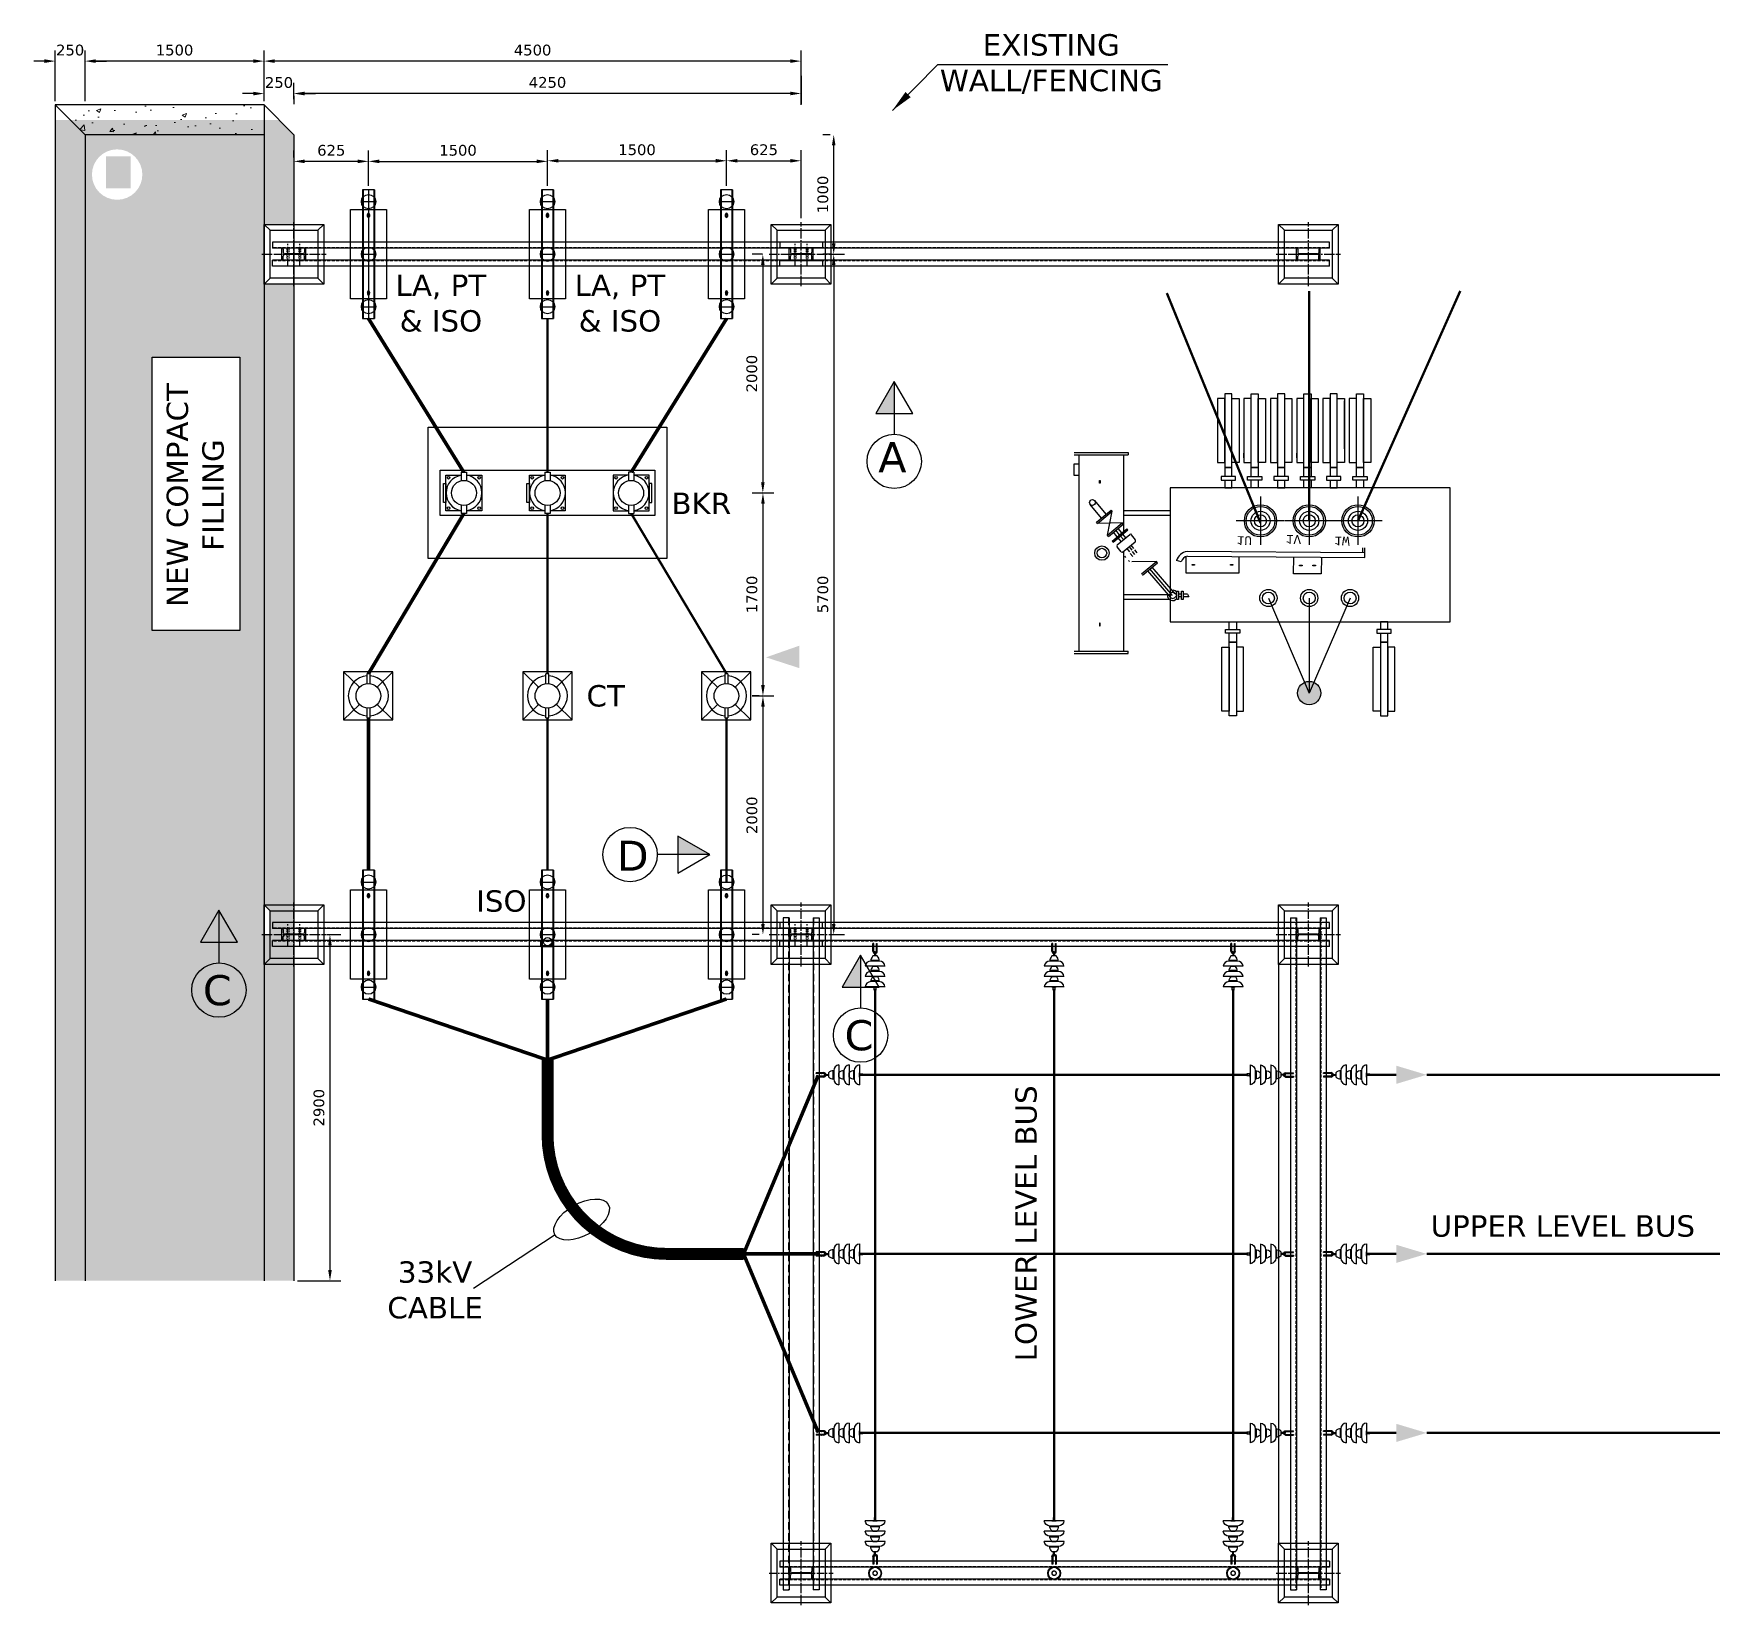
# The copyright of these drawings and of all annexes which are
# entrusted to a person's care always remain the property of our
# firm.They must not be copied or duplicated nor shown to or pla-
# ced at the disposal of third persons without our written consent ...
# Model space of a CAD drawing. Header units: inches. Extents: x 669904 to 684044, y 13745 to 26910.
import ezdxf

# ---------------------------------------------------------------- set-up
doc = ezdxf.new("R2010")
doc.units = ezdxf.units.IN
doc.header["$LTSCALE"] = 0.05
doc.header["$MEASUREMENT"] = 0
doc.header["$PDMODE"] = 66
doc.linetypes.add('CENTER', pattern=[2, 1.25, -0.25, 0.25, -0.25])
doc.linetypes.add('HIDDEN', pattern=[0.375, 0.25, -0.125])
for name, color, linetype, lineweight in [('B', 5, 'Continuous', 30), ('CHANNEL', 250, 'Continuous', 30), ('DIMENSION', 244, 'Continuous', 9), ('equipment', 145, 'Continuous', 30), ('Fig', 253, 'Continuous', 15), ('FOUNDATION', 5, 'Continuous', 30), ('hatch', 254, 'Continuous', 18), ('HIDDEN', 250, 'HIDDEN', 13), ('HOLE', 250, 'Continuous', 30), ('ISMB 200', 2, 'Continuous', 30), ('Line', 7, 'Continuous', 30), ('PLATE', 5, 'Continuous', 30), ('POLE', 250, 'Continuous', 30), ('R', 1, 'Continuous', 30), ('WALL', 102, 'Continuous', 30), ('Y', 2, 'Continuous', 30)]:
    doc.layers.add(name, color=color, linetype=linetype, lineweight=lineweight)
for name, color, linetype in [('CENTER', 1, 'CENTER'), ('NEW', 7, 'Continuous'), ('TEXT', 2, 'Continuous')]:
    doc.layers.add(name, color=color, linetype=linetype)
doc.styles.add('b', font='romans.shx')
doc.styles.add('MONOTXT', font='monotxt')
doc.styles.get("Standard").update_dxf_attribs({"font": 'verdana.ttf'})
doc.styles.add('STYLE1', font='txt')
doc.dimstyles.new('RANCHIT SMALL', dxfattribs={"dimscale": 75, "dimtxt": 2.5, "dimasz": 2.5, "dimexe": 1.25, "dimexo": 0.625, "dimtad": 1, "dimdec": 0, "dimdsep": 46, "dimtxsty": 'b', "dimcen": 2.5, "dimadec": 4, "dimazin": 0, "dimtfac": 1, "dimtdec": 0, "dimtofl": 0, "dimtmove": 0, "dimatfit": 3, "dimfxl": 1, "dimarcsym": 0})
doc.dimstyles.new('rm', dxfattribs={"dimscale": 500, "dimtxt": 0.18, "dimasz": 0.18, "dimexe": 0.18, "dimexo": 0.0625, "dimgap": 0.09, "dimtad": 1, "dimdec": 0, "dimzin": 0, "dimdsep": 46, "dimtxsty": 'Standard', "dimcen": 0.09, "dimadec": 0, "dimazin": 0, "dimtfac": 1, "dimtdec": 0, "dimtofl": 0, "dimtmove": 0, "dimatfit": 3, "dimfxl": 1, "dimtolj": 1, "dimtzin": 0, "dimarcsym": 0})
pattern_1 = [(50, (331232.05, 71316.7), (358.6301, -31.37607), [37.5, -412.5]), (355, (331232.05, 71316.7), (-69.37567, 376.09607), [30, -330]), (100.4514, (331261.94, 71314.1), (289.2547, 344.71977), [31.8701, -350.57106]), (46.1842, (331232.05, 71416.7), (533.6205, -82.7595), [56.25, -618.75]), (96.6356, (331276.5, 71409.8), (467.33135, 487.0589), [47.80514, -525.8565]), (351.1842, (331232.05, 71416.7), (467.331, 487.0593), [45, -495]), (21, (331282.05, 71391.7), (298.45353, -201.30945), [37.5, -412.5]), (326, (331282.05, 71391.7), (121.65767, 362.57502), [30, -330]), (71.4514, (331306.92, 71374.93), (420.1113, 161.26525), [31.8701, -350.57106]), (37.5, (331232.05, 71316.71), (6.07993, 166.446927), [0, -326, 0, -335, 0, -331.25]), (7.5, (331232.05, 71316.7), (131.53477, 197.20586), [0, -191, 0, -318.5, 0, -126.25]), (327.5, (331120.55, 71316.71), (266.91122, -11.277436), [0, -125, 0, -390, 0, -517.5]), (317.5, (331070.55, 71316.7), (291.59308, 50.05249), [0, -162.5, 0, -259, 0, -367.5])]

msp = doc.modelspace()

# ---------------------------------------------------------------- texts
at = {"style": 'MONOTXT', "text_generation_flag": 4}
for s, p in [('1U', (679984, 22700.9)), ('1V', (680395.9, 22710.7, 0)), ('1W', (680802.7, 22697.2))]:
    msp.add_text(s, height=73.57, rotation=359.5643, dxfattribs=at).set_placement(p)
at = {"layer": 'TEXT', "char_height": 179.134, "attachment_point": 5, "style": 'STYLE1'}
for s, insert, width in [('{\\fVerdana|b0|i0|c0|p34;EXISTING WALL/FENCING}', (678429.7, 26656.6), 2356.532), ('{\\fVerdana|b0|i0|c0|p34;LA, PT & ISO}', (673315.8, 24652.6), 861.583), ('{\\fVerdana|b0|i0|c0|p34;LA, PT & ISO}', (674815.8, 24652.6), 861.583), ('{\\fVerdana|b0|i0|c0|p34;BKR}', (675497.3, 22975.7), 861.583), ('{\\fVerdana|b0|i0|c0|p34;CT}', (674696.5, 21361.9), 861.583), ('{\\fVerdana|b0|i0|c0|p34;ISO}', (673822.3, 19643), 861.583), ('{\\fVerdana|b0|i0|c0|p34;UPPER LEVEL BUS}', (682716.2, 16920.6), 2356.532), ('{\\fVerdana|b0|i0|c0|p34;33kV \\PCABLE}', (673266.9, 16385.2), 2356.532)]:
    msp.add_mtext(s, dxfattribs=dict(at, insert=insert, width=width))
at = {"layer": 'TEXT', "char_height": 179.134, "attachment_point": 5, "rotation": 90, "style": 'STYLE1'}
for s, insert, width in [('{\\fVerdana|b0|i0|c0|p34;NEW COMPACT FILLING}', (671258.4, 23045.9), 2069.501), ('{\\fVerdana|b0|i0|c0|p34;LOWER LEVEL BUS}', (678219.2, 16943.9), 2356.532)]:
    msp.add_mtext(s, dxfattribs=dict(at, insert=insert, width=width))
at = {"layer": 'TEXT', "char_height": 252, "attachment_point": 5}
for s, insert in [('A', (677098.4, 23362.8, 0)), ('D', (674922.5, 20023.9))]:
    msp.add_mtext(s, dxfattribs=dict(at, insert=insert))
at = {"layer": 'TEXT', "char_height": 252, "attachment_point": 5, "rotation": 0.47768}
for insert in [(671442.3, 18894.9), (676818.5, 18517.5)]:
    msp.add_mtext('C', dxfattribs=dict(at, insert=insert))

# ---------------------------------------------------------------- blocks, each defined once
blk = doc.blocks.new('*D128')
at = {"layer": 'Defpoints', "color": 0, "ltscale": 30, "transparency": 16777216}
for p in [(676334, 26591), (672084, 26422), (672084, 26410)]:
    blk.add_point(p, dxfattribs=at)
at = {"layer": 'DIMENSION', "color": 0, "lineweight": -2, "ltscale": 30, "transparency": 16777216}
for p, q in [((676334, 26559), (676334, 26320)), ((672084, 26391), (672084, 26320)), ((676244, 26410), (672174, 26410))]:
    blk.add_line(p, q, dxfattribs=at)
at = {"layer": 'DIMENSION', "color": 0, "ltscale": 30, "transparency": 16777216}
for points in [[(672174, 26425), (672174, 26395), (672084, 26410)], [(676244, 26425), (676244, 26395), (676334, 26410)]]:
    blk.add_solid(points, dxfattribs=at)
at = {"layer": 'DIMENSION', "color": 0, "ltscale": 30, "transparency": 16777216, "insert": (674209, 26502), "char_height": 90, "attachment_point": 5}
blk.add_mtext('\\A1;4250', dxfattribs=at)
blk = doc.blocks.new('*D129')
at = {"layer": 'Defpoints', "color": 0, "ltscale": 30, "transparency": 16777216}
for p in [(676334, 25846), (675709, 25603), (676334, 25332)]:
    blk.add_point(p, dxfattribs=at)
at = {"layer": 'DIMENSION', "color": 0, "lineweight": -2, "ltscale": 30, "transparency": 16777216}
for p, q in [((675709, 25635), (675709, 25936)), ((676334, 25364), (676334, 25936)), ((675799, 25846), (676244, 25846))]:
    blk.add_line(p, q, dxfattribs=at)
at = {"layer": 'DIMENSION', "color": 0, "ltscale": 30, "transparency": 16777216}
for points in [[(675799, 25861), (675799, 25831), (675709, 25846)], [(676244, 25861), (676244, 25831), (676334, 25846)]]:
    blk.add_solid(points, dxfattribs=at)
at = {"layer": 'DIMENSION', "color": 0, "ltscale": 30, "transparency": 16777216, "insert": (676022, 25938), "char_height": 90, "attachment_point": 5}
blk.add_mtext('\\A1;625', dxfattribs=at)
blk = doc.blocks.new('*D130')
at = {"layer": 'Defpoints', "color": 0, "ltscale": 30, "transparency": 16777216}
for p in [(676040, 25063), (675893, 23063), (676013, 23063)]:
    blk.add_point(p, dxfattribs=at)
at = {"layer": 'DIMENSION', "color": 0, "lineweight": -2, "ltscale": 30, "transparency": 16777216}
for p, q in [((676009, 25063), (675923, 25063)), ((676013, 24973), (676013, 23153)), ((675924, 23063), (676103, 23063))]:
    blk.add_line(p, q, dxfattribs=at)
at = {"layer": 'DIMENSION', "color": 0, "ltscale": 30, "transparency": 16777216}
for points in [[(675998, 24973), (676028, 24973), (676013, 25063)], [(675998, 23153), (676028, 23153), (676013, 23063)]]:
    blk.add_solid(points, dxfattribs=at)
at = {"layer": 'DIMENSION', "color": 0, "ltscale": 30, "transparency": 16777216, "insert": (675921, 24063), "char_height": 90, "attachment_point": 5, "rotation": 90}
blk.add_mtext('\\A1;2000', dxfattribs=at)
blk = doc.blocks.new('*D131')
at = {"layer": 'Defpoints', "color": 0, "ltscale": 30, "transparency": 16777216}
for p in [(676013, 23063), (675893, 21363), (676014, 21363)]:
    blk.add_point(p, dxfattribs=at)
at = {"layer": 'DIMENSION', "color": 0, "lineweight": -2, "ltscale": 30, "transparency": 16777216}
for p, q in [((676045, 23063), (676104, 23063)), ((676014, 22973), (676014, 21453)), ((675924, 21363), (676104, 21363))]:
    blk.add_line(p, q, dxfattribs=at)
at = {"layer": 'DIMENSION', "color": 0, "ltscale": 30, "transparency": 16777216}
for points in [[(675999, 22973), (676029, 22973), (676014, 23063)], [(675999, 21453), (676029, 21453), (676014, 21363)]]:
    blk.add_solid(points, dxfattribs=at)
at = {"layer": 'DIMENSION', "color": 0, "ltscale": 30, "transparency": 16777216, "insert": (675922, 22213), "char_height": 90, "attachment_point": 5, "rotation": 90}
blk.add_mtext('\\A1;1700', dxfattribs=at)
blk = doc.blocks.new('*D132')
at = {"layer": 'Defpoints', "color": 0, "ltscale": 30, "transparency": 16777216}
for p in [(676014, 21363), (676014, 19363), (676014, 19363)]:
    blk.add_point(p, dxfattribs=at)
at = {"layer": 'DIMENSION', "color": 0, "lineweight": -2, "ltscale": 30, "transparency": 16777216}
for p, q in [((675983, 21363), (675924, 21363)), ((676014, 21273), (676014, 19453)), ((675983, 19363), (675924, 19363))]:
    blk.add_line(p, q, dxfattribs=at)
at = {"layer": 'DIMENSION', "color": 0, "ltscale": 30, "transparency": 16777216}
for points in [[(675999, 21273), (676029, 21273), (676014, 21363)], [(675999, 19453), (676029, 19453), (676014, 19363)]]:
    blk.add_solid(points, dxfattribs=at)
at = {"layer": 'DIMENSION', "color": 0, "ltscale": 30, "transparency": 16777216, "insert": (675922, 20363), "char_height": 90, "attachment_point": 5, "rotation": 90}
blk.add_mtext('\\A1;2000', dxfattribs=at)
blk = doc.blocks.new('*D133')
at = {"layer": 'Defpoints', "color": 0, "ltscale": 30, "transparency": 16777216}
for p in [(676534, 25063), (676534, 19363), (676607, 19363)]:
    blk.add_point(p, dxfattribs=at)
at = {"layer": 'DIMENSION', "color": 0, "lineweight": -2, "ltscale": 30, "transparency": 16777216}
for p, q in [((676565, 25063), (676697, 25063)), ((676607, 24973), (676607, 19453)), ((676565, 19363), (676697, 19363))]:
    blk.add_line(p, q, dxfattribs=at)
at = {"layer": 'DIMENSION', "color": 0, "ltscale": 30, "transparency": 16777216}
for points in [[(676592, 24973), (676622, 24973), (676607, 25063)], [(676592, 19453), (676622, 19453), (676607, 19363)]]:
    blk.add_solid(points, dxfattribs=at)
at = {"layer": 'DIMENSION', "color": 0, "ltscale": 30, "transparency": 16777216, "insert": (676516, 22213), "char_height": 90, "attachment_point": 5, "rotation": 90}
blk.add_mtext('\\A1;5700', dxfattribs=at)
blk = doc.blocks.new('*D134')
at = {"layer": 'Defpoints', "color": 0, "ltscale": 30, "transparency": 16777216}
for p in [(671834, 26409), (671834, 26314), (672084, 26331)]:
    blk.add_point(p, dxfattribs=at)
at = {"layer": 'DIMENSION', "color": 0, "lineweight": -2, "ltscale": 30, "transparency": 16777216}
for p, q in [((671834, 26345), (671834, 26499)), ((672084, 26362), (672084, 26499)), ((671744, 26409), (671654, 26409)), ((672174, 26409), (672264, 26409))]:
    blk.add_line(p, q, dxfattribs=at)
at = {"layer": 'DIMENSION', "color": 0, "ltscale": 30, "transparency": 16777216}
for points in [[(671744, 26424), (671744, 26394), (671834, 26409)], [(672174, 26424), (672174, 26394), (672084, 26409)]]:
    blk.add_solid(points, dxfattribs=at)
at = {"layer": 'DIMENSION', "color": 0, "ltscale": 30, "transparency": 16777216, "insert": (671959, 26501), "char_height": 90, "attachment_point": 5}
blk.add_mtext('\\A1;250', dxfattribs=at)
blk = doc.blocks.new('*D135')
at = {"layer": 'Defpoints', "color": 0, "ltscale": 30, "transparency": 16777216}
for p in [(671834, 26681), (671834, 26314), (676334, 26284)]:
    blk.add_point(p, dxfattribs=at)
at = {"layer": 'DIMENSION', "color": 0, "lineweight": -2, "ltscale": 30, "transparency": 16777216}
for p, q in [((671834, 26345), (671834, 26771)), ((676334, 26315), (676334, 26771)), ((676244, 26681), (671924, 26681))]:
    blk.add_line(p, q, dxfattribs=at)
at = {"layer": 'DIMENSION', "color": 0, "ltscale": 30, "transparency": 16777216}
for points in [[(671924, 26696), (671924, 26666), (671834, 26681)], [(676244, 26696), (676244, 26666), (676334, 26681)]]:
    blk.add_solid(points, dxfattribs=at)
at = {"layer": 'DIMENSION', "color": 0, "ltscale": 30, "transparency": 16777216, "insert": (674084, 26773), "char_height": 90, "attachment_point": 5}
blk.add_mtext('\\A1;4500', dxfattribs=at)
blk = doc.blocks.new('*D153')
at = {"layer": 'Defpoints', "color": 0, "ltscale": 30, "transparency": 16777216}
for p in [(670334, 26681), (670334, 26314), (671834, 26314)]:
    blk.add_point(p, dxfattribs=at)
at = {"layer": 'DIMENSION', "color": 0, "lineweight": -2, "ltscale": 30, "transparency": 16777216}
for p, q in [((670334, 26345), (670334, 26771)), ((671834, 26345), (671834, 26771)), ((671744, 26681), (670424, 26681))]:
    blk.add_line(p, q, dxfattribs=at)
at = {"layer": 'DIMENSION', "color": 0, "ltscale": 30, "transparency": 16777216}
for points in [[(670424, 26696), (670424, 26666), (670334, 26681)], [(671744, 26696), (671744, 26666), (671834, 26681)]]:
    blk.add_solid(points, dxfattribs=at)
at = {"layer": 'DIMENSION', "color": 0, "ltscale": 30, "transparency": 16777216, "insert": (671084, 26773), "char_height": 90, "attachment_point": 5}
blk.add_mtext('\\A1;1500', dxfattribs=at)
blk = doc.blocks.new('*D136')
at = {"layer": 'Defpoints', "color": 0, "ltscale": 30, "transparency": 16777216}
for p in [(670084, 26681), (670084, 26314), (670334, 26314)]:
    blk.add_point(p, dxfattribs=at)
at = {"layer": 'DIMENSION', "color": 0, "lineweight": -2, "ltscale": 30, "transparency": 16777216}
for p, q in [((670084, 26345), (670084, 26771)), ((670334, 26345), (670334, 26771)), ((669994, 26681), (669904, 26681)), ((670424, 26681), (670514, 26681))]:
    blk.add_line(p, q, dxfattribs=at)
at = {"layer": 'DIMENSION', "color": 0, "ltscale": 30, "transparency": 16777216}
for points in [[(669994, 26696), (669994, 26666), (670084, 26681)], [(670424, 26696), (670424, 26666), (670334, 26681)]]:
    blk.add_solid(points, dxfattribs=at)
at = {"layer": 'DIMENSION', "color": 0, "ltscale": 30, "transparency": 16777216, "insert": (670209, 26773), "char_height": 90, "attachment_point": 5}
blk.add_mtext('\\A1;250', dxfattribs=at)
blk = doc.blocks.new('*D154')
at = {"layer": 'Defpoints', "color": 0, "ltscale": 30, "transparency": 16777216}
for p in [(674209, 25841), (672709, 25603), (674209, 25603)]:
    blk.add_point(p, dxfattribs=at)
at = {"layer": 'DIMENSION', "color": 0, "lineweight": -2, "ltscale": 30, "transparency": 16777216}
for p, q in [((672709, 25635), (672709, 25931)), ((674209, 25635), (674209, 25931)), ((672799, 25841), (674119, 25841))]:
    blk.add_line(p, q, dxfattribs=at)
at = {"layer": 'DIMENSION', "color": 0, "ltscale": 30, "transparency": 16777216}
for points in [[(672799, 25856), (672799, 25826), (672709, 25841)], [(674119, 25856), (674119, 25826), (674209, 25841)]]:
    blk.add_solid(points, dxfattribs=at)
at = {"layer": 'DIMENSION', "color": 0, "ltscale": 30, "transparency": 16777216, "insert": (673459, 25933), "char_height": 90, "attachment_point": 5}
blk.add_mtext('\\A1;1500', dxfattribs=at)
blk = doc.blocks.new('*D137')
at = {"layer": 'Defpoints', "color": 0, "ltscale": 30, "transparency": 16777216}
for p in [(672084, 25841), (672084, 25841), (672709, 25841)]:
    blk.add_point(p, dxfattribs=at)
at = {"layer": 'DIMENSION', "color": 0, "lineweight": -2, "ltscale": 30, "transparency": 16777216}
for p, q in [((672084, 25873), (672084, 25931)), ((672709, 25873), (672709, 25931)), ((672619, 25841), (672174, 25841))]:
    blk.add_line(p, q, dxfattribs=at)
at = {"layer": 'DIMENSION', "color": 0, "ltscale": 30, "transparency": 16777216}
for points in [[(672174, 25856), (672174, 25826), (672084, 25841)], [(672619, 25856), (672619, 25826), (672709, 25841)]]:
    blk.add_solid(points, dxfattribs=at)
at = {"layer": 'DIMENSION', "color": 0, "ltscale": 30, "transparency": 16777216, "insert": (672397, 25933), "char_height": 90, "attachment_point": 5}
blk.add_mtext('\\A1;625', dxfattribs=at)
blk = doc.blocks.new('*D138')
at = {"layer": 'Defpoints', "color": 0, "ltscale": 30, "transparency": 16777216}
for p in [(674209, 25841), (675709, 25846), (675709, 25846)]:
    blk.add_point(p, dxfattribs=at)
at = {"layer": 'DIMENSION', "color": 0, "lineweight": -2, "ltscale": 30, "transparency": 16777216}
for p, q in [((674209, 25873), (674209, 25936)), ((675709, 25877), (675709, 25936)), ((674299, 25846), (675619, 25846))]:
    blk.add_line(p, q, dxfattribs=at)
at = {"layer": 'DIMENSION', "color": 0, "ltscale": 30, "transparency": 16777216}
for points in [[(674299, 25861), (674299, 25831), (674209, 25846)], [(675619, 25861), (675619, 25831), (675709, 25846)]]:
    blk.add_solid(points, dxfattribs=at)
at = {"layer": 'DIMENSION', "color": 0, "ltscale": 30, "transparency": 16777216, "insert": (674959, 25938), "char_height": 90, "attachment_point": 5}
blk.add_mtext('\\A1;1500', dxfattribs=at)
blk = doc.blocks.new('wer')
at = {"layer": 'equipment'}
for p, q in [((443826, -11606), (443826, -11541)), ((443833, -11541), (443826, -11541)), ((443827, -11541), (443826, -11541)), ((443827, -11587), (443826, -11588)), ((443827, -11587), (443827, -11541)), ((443833, -11541), (443827, -11541)), ((443833, -11587), (443827, -11587)), ((443833, -11606), (443833, -11541)), ((443833, -11587), (443833, -11541)), ((443833, -11541), (443833, -11541)), ((443833, -11587), (443833, -11588)), ((443856, -11606), (443856, -11541)), ((443856, -11541), (443863, -11541)), ((443857, -11541), (443856, -11541)), ((443857, -11587), (443856, -11588)), ((443857, -11587), (443857, -11541)), ((443857, -11541), (443862, -11541)), ((443857, -11587), (443862, -11587)), ((443862, -11587), (443862, -11541)), ((443862, -11541), (443863, -11541)), ((443862, -11587), (443863, -11588)), ((443863, -11606), (443863, -11541)), ((443928, -11731), (443761, -11731)), ((443880, -11682), (443809, -11682)), ((443880, -11688), (443809, -11688)), ((443826, -11731), (443861, -11731)), ((443862, -11645), (443827, -11645)), ((443841, -11612), (443841, -11645)), ((443848, -11612), (443848, -11645)), ((443928, -11817), (443761, -11817)), ((443880, -11768), (443809, -11768)), ((443880, -11774), (443809, -11774)), ((443880, -11854), (443809, -11854)), ((443880, -11860), (443809, -11860)), ((443826, -11817), (443861, -11817)), ((443838, -11817), (443852, -11817)), ((443928, -11903), (443761, -11903)), ((443826, -11903), (443861, -11903)), ((443838, -11903), (443852, -11903)), ((443838, -11931), (443838, -11903)), ((443852, -11909), (443838, -11909)), ((443852, -11925), (443838, -11925)), ((443852, -11931), (443838, -11931)), ((443852, -11903), (443852, -11931))]:
    blk.add_line(p, q, dxfattribs=at)
for centre, radius, start, end in [((443809, -11736), 47.8, 90, 174.3689), ((443870, -11688), 61, 135.0411, 180), ((443870, -11774), 61, 135.0411, 180), ((443845, -11606), 18.4, 180, 259.0281), ((443845, -11606), 11.4, 180, 252.103), ((443845, -11612), 3.5, 0, 180), ((443845, -11606), 18.4, 280.9719, 0), ((443845, -11606), 11.4, 287.897, 0), ((443819, -11688), 61, 0, 44.9589), ((443819, -11774), 61, 0, 44.9589), ((443880, -11736), 47.8, 5.6311, 90), ((443809, -11822), 47.8, 90, 174.3689), ((443809, -11908), 47.8, 90, 174.3689), ((443870, -11860), 61, 135.0411, 180), ((443819, -11860), 61, 0, 44.9589), ((443880, -11822), 47.8, 5.6311, 90), ((443880, -11908), 47.8, 5.6311, 90)]:
    blk.add_arc(centre, radius, start, end, dxfattribs=at)
blk = doc.blocks.new('*D126')
at = {"layer": 'Defpoints', "color": 0, "ltscale": 30, "transparency": 16777216}
for p in [(676607, 26064), (676607, 26064), (676607, 25063)]:
    blk.add_point(p, dxfattribs=at)
at = {"layer": 'DIMENSION', "color": 0, "lineweight": -2, "ltscale": 30, "transparency": 16777216}
for p, q in [((676576, 26064), (676517, 26064)), ((676607, 25153), (676607, 25974)), ((676576, 25063), (676517, 25063))]:
    blk.add_line(p, q, dxfattribs=at)
at = {"layer": 'DIMENSION', "color": 0, "ltscale": 30, "transparency": 16777216}
for points in [[(676592, 25974), (676622, 25974), (676607, 26064)], [(676592, 25153), (676622, 25153), (676607, 25063)]]:
    blk.add_solid(points, dxfattribs=at)
at = {"layer": 'DIMENSION', "color": 0, "ltscale": 30, "transparency": 16777216, "insert": (676516, 25564), "char_height": 90, "attachment_point": 5, "rotation": 90}
blk.add_mtext('\\A1;1000', dxfattribs=at)
blk = doc.blocks.new('*D145')
at = {"layer": 'Defpoints', "color": 0, "ltscale": 30, "transparency": 16777216}
for p in [(672329, 19363), (672084, 16463), (672386, 16463)]:
    blk.add_point(p, dxfattribs=at)
at = {"layer": 'DIMENSION', "color": 0, "lineweight": -2, "ltscale": 30, "transparency": 16777216}
for p, q in [((672360, 19363), (672476, 19363)), ((672386, 19273), (672386, 16553)), ((672115, 16463), (672476, 16463))]:
    blk.add_line(p, q, dxfattribs=at)
at = {"layer": 'DIMENSION', "color": 0, "ltscale": 30, "transparency": 16777216}
for points in [[(672371, 19273), (672401, 19273), (672386, 19363)], [(672371, 16553), (672401, 16553), (672386, 16463)]]:
    blk.add_solid(points, dxfattribs=at)
at = {"layer": 'DIMENSION', "color": 0, "ltscale": 30, "transparency": 16777216, "insert": (672294, 17913), "char_height": 90, "attachment_point": 5, "rotation": 90}
blk.add_mtext('\\A1;2900', dxfattribs=at)
blk = doc.blocks.new('A$C263572D1')
at = {"layer": 'ISMB 200', "ltscale": 30}
for p, q in [((-96, 50), (-100, 50)), ((-100, -50), (-100, 50)), ((-89, 43), (-89, 16)), ((76, 3), (-76, 3)), ((76, 3), (-76, 3)), ((89, 43), (89, 16)), ((96, 50), (100, 50)), ((100, -50), (100, 50)), ((-96, -50), (-100, -50)), ((-89, -43), (-89, -16)), ((76, -3), (-76, -3)), ((89, -43), (89, -16)), ((96, -50), (100, -50))]:
    blk.add_line(p, q, dxfattribs=at)
for centre, radius, start, end in [((-96, 43), 6.78, 0.9709, 90.1636), ((-76, 16), 13.3, 180, 270), ((76, 16), 13.3, 270, 0), ((96, 43), 6.78, 89.8364, 179.0291), ((-96, -43), 6.78, 269.8364, 359.0291), ((-76, -16), 13.3, 90, 180), ((76, -16), 13.3, 0, 90), ((96, -43), 6.78, 180.9709, 270.1636)]:
    blk.add_arc(centre, radius, start, end, dxfattribs=at)

# ---------------------------------------------------------------- dimensions: what is measured, and where the dimension line sits
at = {"layer": 'DIMENSION', "ltscale": 30}
for base, p1, p2, picture, middle in [((670084.1, 26680.7), (670334.1, 26313.9), (670084.1, 26313.9), '*D136', (670209.1, 26680.7)), ((671834.1, 26409.2), (672084.1, 26331.2), (671834.1, 26313.9), '*D134', (671959.1, 26409.2)), ((676334.1, 25845.8), (675709.1, 25603.5), (676334.1, 25332.3), '*D129', (676021.6, 25845.8))]:
    dim = msp.add_linear_dim(base=base, p1=p1, p2=p2, dimstyle='rm', dxfattribs=at)
    dim.commit()
    dim.dimension.update_dxf_attribs({"geometry": picture, "text_midpoint": middle, "dimtype": 160})
for base, p1, p2, picture, middle in [((670334.1, 26680.7), (671834.1, 26313.9), (670334.1, 26313.9), '*D153', (671084.1, 26772.5)), ((671834.1, 26680.7), (676334.1, 26283.7), (671834.1, 26313.9), '*D135', (674084.1, 26772.5)), ((672084.1, 26409.7), (676334.1, 26590.5), (672084.1, 26422.5), '*D128', (674209.1, 26501.6)), ((672084.1, 25841.5), (672709.1, 25841.5), (672084.1, 25841.5), '*D137', (672396.6, 25933.3)), ((674209.1, 25841.5), (672709.1, 25603.5), (674209.1, 25603.5), '*D154', (673459.1, 25933.3)), ((675709.1, 25845.8), (674209.1, 25841.5), (675709.1, 25845.8), '*D138', (674959.1, 25937.7))]:
    dim = msp.add_linear_dim(base=base, p1=p1, p2=p2, dimstyle='rm', dxfattribs=at)
    dim.commit()
    dim.dimension.update_dxf_attribs({"geometry": picture, "text_midpoint": middle})
for base, p1, p2, picture, middle in [((676607.4, 26063.9), (676607.4, 25063.5), (676607.4, 26063.9), '*D126', (676515.5, 25563.7)), ((676013.3, 23063.5), (676039.9, 25063.5), (675892.9, 23063.5), '*D130', (675921.4, 24063.5)), ((676607.4, 19363.5), (676534.1, 25063.5), (676534.1, 19363.5), '*D133', (676515.5, 22213.5)), ((676014.1, 21363.5), (676013.3, 23063.5), (675892.9, 21363.5), '*D131', (675922.3, 22213.5)), ((676014.1, 19363.5), (676014.1, 21363.5), (676014.1, 19363.5), '*D132', (675922.2, 20363.5)), ((672386.3, 16463.5), (672328.9, 19363.5), (672084.1, 16463.5), '*D145', (672294.5, 17913.5))]:
    dim = msp.add_linear_dim(base=base, p1=p1, p2=p2, angle=90, dimstyle='rm', dxfattribs=at)
    dim.commit()
    dim.dimension.update_dxf_attribs({"geometry": picture, "text_midpoint": middle})

# ---------------------------------------------------------------- hatches: boundary and pattern name
msp.add_hatch(color=256).paths.add_polyline_path([(680493.5, 21386.6, 1), (680688.9, 21386.6, 1)])
at = {"layer": 'hatch'}
h = msp.add_hatch(dxfattribs=at)
h.set_pattern_fill('AR-CONC', color=256, scale=50, style=0)
h.set_pattern_definition(pattern_1)
h.paths.add_polyline_path([(671834.1, 26188.9), (671834.1, 26313.9), (671784.1, 26313.9), (670084.1, 26313.9), (670209.1, 26188.9)])
h.paths.add_polyline_path([(671834.1, 26063.9), (671834.1, 26188.9), (670209.1, 26188.9), (670334.1, 26063.9)])
h = msp.add_hatch(dxfattribs=at)
h.set_pattern_fill('AR-CONC', color=256, scale=50, style=0)
h.set_pattern_definition(pattern_1)
h.paths.add_polyline_path([(670084.1, 16463.5), (670334.1, 16463.5), (670334.1, 26063.9), (670209.1, 26188.9), (670084.1, 26188.9)])
h = msp.add_hatch(dxfattribs=at)
h.set_pattern_fill('AR-CONC', color=256, scale=50, style=0)
h.set_pattern_definition(pattern_1)
h.paths.add_polyline_path([(672084.1, 26063.9), (671959.1, 26188.9), (671834.1, 26188.9), (671834.1, 25313.5), (672084.1, 25313.5)])
h.paths.add_polyline_path([(670209.1, 26188.9), (670334.1, 26063.9), (671834.1, 26063.9), (671834.1, 26188.9)])
h.paths.add_polyline_path([(671834.1, 19613.5), (671884.1, 19563.5), (671884.1, 19363.5), (671834.1, 19363.5), (671834.1, 16463.5), (672084.1, 16463.5), (672084.1, 24813.5), (671834.1, 24813.5)])
h = msp.add_hatch(dxfattribs=at)
h.set_pattern_fill('AR-CONC', color=256, scale=50, style=0)
h.set_pattern_definition(pattern_1)
edge = h.paths.add_edge_path(flags=16)
edge.add_arc((670602.9, 25730.4), 211.2, 0, 360)
h.paths.add_polyline_path([(670509.6, 25883.2), (670716.3, 25883.2), (670716.3, 25614.5), (670509.6, 25614.5)], flags=0)
h.paths.add_polyline_path([(670334.1, 16463.5), (671834.1, 16463.5), (671834.1, 26063.9), (670334.1, 26063.9)])
h.paths.add_polyline_path([(671631, 21909.9), (670897.1, 21909.9), (670897.1, 24199.7), (671631, 24199.7)], flags=16)
h = msp.add_hatch(dxfattribs=at)
h.set_pattern_fill('ANSI31', color=256, scale=30, angle=90, style=0)
h.set_pattern_definition([(225, (692551.7108, -59342.2346), (-2.65165043, 2.65165043), [])])
h.paths.add_polyline_path([(674152.4, 19263.9), (674152.4, 19313.5, -0.4142136), (674156.9, 19308.9), (674156.9, 19277.6, 0.4142136), (674166, 19268.5), (674238.7, 19268.5, 0.4142136), (674247.8, 19277.6), (674247.8, 19308.9, -0.4142136), (674252.4, 19313.5), (674252.4, 19263.9)])
at = {"layer": 'TEXT'}
for points in [[(677113.8, 23996.7), (676959, 23728.5), (677113.8, 23728.5)], [(675570, 20033.4), (675301.8, 20188.3), (675301.8, 20033.4)], [(671455.6, 19567.3), (671300.7, 19299.1), (671455.6, 19299.1)], [(676831.7, 19189.9), (676676.8, 18921.7), (676831.7, 18921.7)]]:
    msp.add_hatch(color=256, dxfattribs=at).paths.add_polyline_path(points)

# ---------------------------------------------------------------- linework, layer by layer
for p, q in [((680044.3, 23835.2, 0), (680044.3, 23433.2, 0)), ((680486.9, 23835.2, 0), (680486.9, 23433.2, 0)), ((680886.3, 23433.2, 0), (680886.3, 23835.2, 0)), ((678622, 23401.4), (679073.8, 23401.4)), ((678622, 23381.3), (679073.8, 23381.3)), ((678662.1, 23381.3), (678662.1, 21737.3)), ((679033.7, 23381.3), (679033.7, 22738.4)), ((679073.8, 23401.4), (679073.8, 23381.3)), ((680044.3, 23356.6, 0), (680044.3, 23396.7, 0)), ((680486.9, 23356.6, 0), (680486.9, 23396.7, 0)), ((680886.3, 23396.7, 0), (680886.3, 23356.6, 0)), ((678851.9, 22852.6), (678756, 22967.3)), ((678889.9, 22884.4), (678794, 22999)), ((678809.4, 22817.1), (678932.4, 22920)), ((678817.8, 22807), (678940.8, 22910)), ((678900.1, 22708.7), (678940.8, 22910)), ((678940.8, 22910), (678932.4, 22920)), ((679033.7, 22917.4), (679426, 22917.4)), ((680182.9, 23032.1, 0), (680182.9, 22627.1, 0)), ((680591.2, 23032.1, 0), (680591.2, 22627.1, 0)), ((680999.6, 23032.1, 0), (680999.6, 22627.1, 0)), ((678817.8, 22807), (678809.4, 22817.1)), ((679023.7, 22812.1), (678817.8, 22807)), ((678900.1, 22708.7), (679023.7, 22812.1)), ((678908.5, 22698.7), (679031.5, 22801.6)), ((679021, 22727.8), (678989, 22766)), ((679031.5, 22801.6), (679023.1, 22811.6)), ((679033.7, 22877.3), (679426, 22877.3)), ((680385.4, 22829.6, 0), (679980.4, 22829.6, 0)), ((680793.7, 22829.6, 0), (680388.7, 22829.6, 0)), ((681202.1, 22829.6, 0), (680797.1, 22829.6, 0)), ((678908.5, 22698.7), (678900.1, 22708.7)), ((678940.5, 22660.4), (679063.5, 22763.4)), ((678948.9, 22650.4), (678940.5, 22660.4)), ((678948.9, 22650.4), (679071.9, 22753.3)), ((678983, 22696), (678951, 22734.3)), ((679002, 22711.9), (678970, 22750.1)), ((678983, 22628.9), (679087.1, 22715.9)), ((679016.1, 22656.5), (678991.4, 22686)), ((679035.1, 22672.4), (679010.4, 22701.9)), ((679027.1, 22566.1), (679131.8, 22652.3)), ((679054, 22688.3), (679029.4, 22717.8)), ((679063.5, 22763.4), (679071.9, 22753.3)), ((679121.4, 22597.2), (679098.5, 22625)), ((679099.4, 22711.1), (679133.4, 22669.8)), ((679015.8, 22570.4), (678981.5, 22611.5)), ((679033.7, 22569.2), (679033.7, 21737.3)), ((679055.2, 22523.4), (679046.8, 22533.4)), ((679089.4, 22569), (679066.3, 22596.5)), ((679084.7, 22488.2), (679076.3, 22498.2)), ((679108.3, 22584.8), (679085.3, 22612.4)), ((679112.3, 22530.3), (679091.5, 22555.7)), ((679311.3, 22488.3), (679105.4, 22484.8)), ((679131.4, 22546.1), (679110.6, 22571.4)), ((679150.5, 22561.8), (679129.7, 22587.2)), ((679187, 22385.8), (679311.3, 22488.3)), ((679319, 22477.8), (679310.7, 22487.8)), ((679518.5, 22485.9), (679479.9, 22496.8)), ((679559.5, 22391.8), (679560.5, 22531.4)), ((681056.6, 22561.7), (679567.9, 22572.8)), ((679570.7, 22532.7), (681056.3, 22521.6)), ((680002.2, 22529.6), (680001.1, 22390.1)), ((680460.4, 22386.6), (680461.5, 22526.2)), ((680693.7, 22524.4), (680692.7, 22384.8)), ((681041.1, 22561.8), (681041.5, 22603.4)), ((681056.3, 22521.6), (681057, 22603.3)), ((679195.3, 22375.7), (679319, 22477.8)), ((679430.3, 22186), (679238, 22411)), ((679446.7, 22205), (679257.1, 22426.8)), ((679468.5, 22217.5), (679276.3, 22442.5)), ((680001.1, 22390.1), (679559.5, 22391.8)), ((680692.7, 22384.8), (680460.4, 22386.6)), ((679033.7, 22212.4), (679426, 22212.4)), ((679466.8, 22190), (679481.7, 22204.8)), ((679467.1, 22219.7), (679481.7, 22204.8)), ((679522.1, 22214.4), (679495.5, 22214.6)), ((679571, 22214), (679535.8, 22214.3)), ((679571, 22214), (679581.5, 22192.6)), ((679033.7, 22172.3), (679426, 22172.3)), ((679521.9, 22193.7), (679495.3, 22193.9)), ((679581.5, 22192.6), (679535.6, 22192.9)), ((680249.3, 22183, 0), (680591.2, 21386.6, 0)), ((680591.2, 22183, 0), (680591.2, 21386.6, 0)), ((680933.1, 22183, 0), (680591.2, 21386.6, 0)), ((680591.2, 22132.8, 0), (680591.2, 21386.6, 0)), ((678622, 21737.3), (679073.8, 21737.3)), ((678622, 21717.2), (679073.8, 21717.2)), ((679073.8, 21717.2), (679073.8, 21737.3)), ((680334.1, 19113.5), (680334.1, 14263.5))]:
    msp.add_line(p, q)
at = {"elevation": 0}
for points in [[(679883.9, 23854.8), (679823.7, 23854.8), (679823.7, 23317.5), (679883.9, 23317.5)], [(679944, 23894.9), (679883.9, 23894.9), (679883.9, 23277.4), (679944, 23277.4)], [(679944, 23854.8), (680004.2, 23854.8), (680004.2, 23317.5), (679944, 23317.5)], [(680104.4, 23854.8), (680044.3, 23854.8), (680044.3, 23317.5), (680104.4, 23317.5)], [(680104.4, 23894.9), (680164.6, 23894.9), (680164.6, 23277.4), (680104.4, 23277.4)], [(680164.6, 23854.8), (680224.7, 23854.8), (680224.7, 23317.5), (680164.6, 23317.5)], [(680326.5, 23854.8), (680266.3, 23854.8), (680266.3, 23317.5), (680326.5, 23317.5)], [(680386.6, 23894.9), (680326.5, 23894.9), (680326.5, 23277.4), (680386.6, 23277.4)], [(680386.6, 23854.8), (680446.8, 23854.8), (680446.8, 23317.5), (680386.6, 23317.5)], [(680547, 23854.8), (680486.9, 23854.8), (680486.9, 23317.5), (680547, 23317.5)], [(680547, 23894.9), (680607.1, 23894.9), (680607.1, 23277.4), (680547, 23277.4)], [(680607.1, 23854.8), (680667.3, 23854.8), (680667.3, 23317.5), (680607.1, 23317.5)], [(680766.1, 23854.8), (680705.9, 23854.8), (680705.9, 23317.5), (680766.1, 23317.5)], [(680826.2, 23894.9), (680766.1, 23894.9), (680766.1, 23277.4), (680826.2, 23277.4)], [(680826.2, 23854.8), (680886.3, 23854.8), (680886.3, 23317.5), (680826.2, 23317.5)], [(680986.6, 23854.8), (680926.4, 23854.8), (680926.4, 23317.5), (680986.6, 23317.5)], [(680986.6, 23894.9), (681046.7, 23894.9), (681046.7, 23277.4), (680986.6, 23277.4)], [(681046.7, 23854.8), (681106.9, 23854.8), (681106.9, 23317.5), (681046.7, 23317.5)], [(679973.8, 23200.7), (679853.5, 23200.7), (679853.5, 23170.6), (679973.8, 23170.6)], [(680074.7, 23200.7), (680195, 23200.7), (680195, 23170.6), (680074.7, 23170.6)], [(680416.3, 23200.7), (680296, 23200.7), (680296, 23170.6), (680416.3, 23170.6)], [(680517.3, 23200.7), (680637.6, 23200.7), (680637.6, 23170.6), (680517.3, 23170.6)], [(680855.9, 23200.7), (680735.6, 23200.7), (680735.6, 23170.6), (680855.9, 23170.6)], [(680956.9, 23200.7), (681077.2, 23200.7), (681077.2, 23170.6), (680956.9, 23170.6)], [(680010.4, 21889), (679890.1, 21889), (679890.1, 21919.1), (680010.4, 21919.1)], [(681158.8, 21889), (681279.1, 21889), (681279.1, 21919.1), (681158.8, 21919.1)]]:
    msp.add_lwpolyline(points, close=True, dxfattribs=at)
for points in [[(678662.1, 23210.6), (678622, 23210.6), (678622, 23308.3), (678662.1, 23308.3)], [(678834, 23144.8), (678834, 23166.3), (678839.5, 23166.3), (678839.5, 23144.8)], [(679426, 23105.6), (679426, 21984.1), (681772, 21984.1), (681772, 23105.6)], [(679630.7, 22458), (679609.2, 22458.2), (679609.3, 22463.7), (679630.7, 22463.6)], [(679951.8, 22457.2), (679930.4, 22457.4), (679930.4, 22462.9), (679951.9, 22462.7)], [(680531.7, 22452.8), (680510.2, 22453), (680510.2, 22458.5), (680531.7, 22458.3)], [(680643.4, 22451.9), (680621.9, 22452.1), (680621.9, 22457.6), (680643.4, 22457.5)], [(679495.1, 22170.8), (679481.4, 22170.9), (679482, 22240.9), (679495.6, 22240.8)], [(679535.4, 22170.5), (679521.7, 22170.6), (679522.3, 22240.6), (679536, 22240.5)], [(678834, 21971.6), (678834, 21950.1), (678839.5, 21950.1), (678839.5, 21971.6)], [(679980.7, 21194.9), (679920.5, 21194.9), (679920.5, 21812.3), (679980.7, 21812.3)], [(681188.5, 21194.9), (681248.7, 21194.9), (681248.7, 21812.3), (681188.5, 21812.3)], [(679920.5, 21235), (679860.4, 21235), (679860.4, 21772.2), (679920.5, 21772.2)], [(679980.7, 21235), (680040.8, 21235), (680040.8, 21772.2), (679980.7, 21772.2)], [(681188.5, 21235), (681128.4, 21235), (681128.4, 21772.2), (681188.5, 21772.2)], [(681248.7, 21235), (681308.8, 21235), (681308.8, 21772.2), (681248.7, 21772.2)]]:
    msp.add_lwpolyline(points, close=True)
for points in [[(679944, 23277.4), (679883.9, 23277.4), (679883.9, 23200.7)], [(679944, 23200.7), (679944, 23277.4)], [(680104.4, 23277.4), (680164.6, 23277.4), (680164.6, 23200.7)], [(680104.4, 23200.7), (680104.4, 23277.4)], [(680386.6, 23277.4), (680326.5, 23277.4), (680326.5, 23200.7)], [(680386.6, 23200.7), (680386.6, 23277.4)], [(680547, 23200.7), (680547, 23277.4)], [(680547, 23277.4), (680607.1, 23277.4), (680607.1, 23200.7)], [(680826.2, 23277.4), (680766.1, 23277.4), (680766.1, 23200.7)], [(680826.2, 23200.7), (680826.2, 23277.4)], [(680986.6, 23200.7), (680986.6, 23277.4)], [(680986.6, 23277.4), (681046.7, 23277.4), (681046.7, 23200.7)], [(679883.9, 23170.6), (679883.9, 23105.6), (679944, 23105.6), (679944, 23170.6)], [(680164.6, 23170.6), (680164.6, 23105.6), (680104.4, 23105.6), (680104.4, 23170.6)], [(680326.5, 23170.6), (680326.5, 23105.6), (680386.6, 23105.6), (680386.6, 23170.6)], [(680607.1, 23170.6), (680607.1, 23105.6), (680547, 23105.6), (680547, 23170.6)], [(680766.1, 23170.6), (680766.1, 23105.6), (680826.2, 23105.6), (680826.2, 23170.6)], [(681046.7, 23170.6), (681046.7, 23105.6), (680986.6, 23105.6), (680986.6, 23170.6)], [(679920.5, 21919.1), (679920.5, 21984.1), (679980.7, 21984.1), (679980.7, 21919.1)], [(681248.7, 21919.1), (681248.7, 21984.1), (681188.5, 21984.1), (681188.5, 21919.1)], [(679980.7, 21812.3), (679920.5, 21812.3), (679920.5, 21889)], [(679980.7, 21889), (679980.7, 21812.3)], [(681188.5, 21812.3), (681248.7, 21812.3), (681248.7, 21889)], [(681188.5, 21889), (681188.5, 21812.3)]]:
    msp.add_lwpolyline(points, dxfattribs=at)
at = {"const_width": 30}
for points in [[(674209.1, 18312.2), (672709.1, 18823.5)], [(674209.1, 18312.2), (675709.1, 18823.5)], [(674209.1, 18312.2), (674209.1, 18823.5)], [(676477.8, 18184.4), (675851.7, 16688)], [(676477.8, 15191.7), (675851.7, 16688)]]:
    msp.add_lwpolyline(points, dxfattribs=at)
at = {"const_width": 100}
msp.add_lwpolyline([(674209.1, 18312.2), (674209.1, 17688, 0.4142136), (675209.1, 16688), (675851.7, 16688)], format="xyb", dxfattribs=at)
msp.add_lwpolyline([(674271.9, 16846.6), (673589.3, 16398.9)])
at = {"color": 2, "const_width": 30}
msp.add_lwpolyline([(676484.1, 16688.4), (675851.9, 16688.4)], dxfattribs=at)
at = {"const_width": 12}
for points in [[(676953.8, 13995.2, 1), (676953.8, 14031.2, 1)], [(678453.8, 13995.2, -1), (678453.8, 14031.2, -1)], [(679953.8, 13995.2, -1), (679953.8, 14031.2, -1)]]:
    msp.add_lwpolyline(points, format="xyb", close=True, dxfattribs=at)
for centre, radius in [((678775, 22983.2), 24.8), ((680182.9, 22829.6, 0), 135.3), ((680182.9, 22829.6, 0), 120.3), ((680182.9, 22829.6, 0), 80.2), ((680591.2, 22829.6, 0), 135.3), ((680591.2, 22829.6, 0), 120.3), ((680591.2, 22829.6, 0), 80.2), ((680999.6, 22829.6, 0), 135.3), ((680999.6, 22829.6, 0), 120.3), ((680999.6, 22829.6, 0), 80.2), ((680182.9, 22829.6, 0), 50.1), ((680182.9, 22829.6, 0), 50.1), ((680591.2, 22829.6, 0), 50.1), ((680591.2, 22829.6, 0), 50.1), ((680999.6, 22829.6, 0), 50.1), ((680999.6, 22829.6, 0), 50.1), ((678854.2, 22559.3), 60.1), ((678854.2, 22559.3), 40.1), ((680249.3, 22183, 0), 72), ((680249.3, 22183, 0), 50.1), ((680591.2, 22183, 0), 72), ((680591.2, 22183, 0), 50.1), ((680933.1, 22183, 0), 72), ((680933.1, 22183, 0), 50.1), ((680591.2, 21386.6, 0), 97.7)]:
    msp.add_circle(centre, radius)
for centre, radius, start, end in [((678991, 22619.4), 12.4, 129.92792, 219.92792), ((679095, 22706.5), 12.4, 39.92792, 129.92792), ((679123.9, 22661.9), 12.4, 309.49222, 39.49222), ((679025.3, 22578.4), 12.4, 219.92792, 309.92792), ((679581.7, 22467.9), 105.8, 97.49235, 164.1141), ((679581.7, 22467.9), 65.7, 99.62885, 164.1141), ((679446.7, 22205), 43.4, 173.34206, 323.26913), ((679446.7, 22205), 25.1, 35.85947, 323.26913), ((679446.7, 22205), 43.4, 35.85947, 85.64238)]:
    msp.add_arc(centre, radius, start, end)
msp.add_ellipse((674494.4, 16975.8), major_axis=(224, 126.7), ratio=0.5189326)
at = {"layer": 'B', "const_width": 20, "elevation": 0}
msp.add_lwpolyline([(679398.1, 24737.7), (680182.9, 22812.2)], dxfattribs=at)
at = {"layer": 'B'}
for points, const_width in [([(675709.1, 24523.5), (674910.3, 23236)], 30), ([(674910.3, 22890.9), (675710.3, 21547.3)], 20), ([(675709.1, 21179.6), (675709.1, 19803.4)], 20), ([(676953.8, 18897.7), (676953.8, 14479.3)], 20), ([(676850, 18188.5), (680068.1, 18188.5)], 20), ([(681100, 18188.5), (681322.1, 18188.5)], 20)]:
    msp.add_lwpolyline(points, dxfattribs=dict(at, const_width=const_width))
at = {"layer": 'B', "linetype": 'HIDDEN', "ltscale": 10000, "const_width": 20}
msp.add_lwpolyline([(681574.4, 18188.4), (684033.6, 18188.4)], dxfattribs=at)
at = {"layer": 'B'}
for points in [[(681322.1, 18264.1), (681574.4, 18188.4), (681322.1, 18112.9)], [(681322.1, 16764.1), (681574.4, 16688.4), (681322.1, 16612.9)], [(681322.1, 15264.1), (681574.4, 15188.4), (681322.1, 15112.9)]]:
    msp.add_solid(points, dxfattribs=at)
at = {"layer": 'CENTER', "ltscale": 1000}
for p, q in [((672084.1, 24794.6), (672084.1, 25332.3)), ((676334.1, 24794.6), (676334.1, 25332.3)), ((680584.1, 24794.6), (680584.1, 25332.3)), ((671815.2, 25063.5), (672352.9, 25063.5)), ((672034.1, 24963.5), (672034.1, 25163.5)), ((672134.1, 24963.5), (672134.1, 25163.5)), ((676065.2, 25063.5), (676602.9, 25063.5)), ((676284.1, 24963.5), (676284.1, 25163.5)), ((676384.1, 24963.5), (676384.1, 25163.5)), ((680315.2, 25063.5), (680852.9, 25063.5)), ((672084.1, 19094.6), (672084.1, 19632.3)), ((676334.1, 19094.6), (676334.1, 19632.3)), ((680584.1, 19094.6), (680584.1, 19632.3)), ((672034.1, 19263.5), (672034.1, 19463.5)), ((672134.1, 19263.5), (672134.1, 19463.5)), ((676284.1, 19263.5), (676284.1, 19463.5)), ((676384.1, 19263.5), (676384.1, 19463.5)), ((671815.2, 19363.5), (672352.9, 19363.5)), ((676065.2, 19363.5), (676602.9, 19363.5)), ((680315.2, 19363.5), (680852.9, 19363.5)), ((676334.1, 13744.6), (676334.1, 14282.3)), ((680584.1, 13744.6), (680584.1, 14282.3)), ((676065.2, 14013.5), (676602.9, 14013.5)), ((680315.2, 14013.5), (680852.9, 14013.5))]:
    msp.add_line(p, q, dxfattribs=at)
at = {"layer": 'CENTER', "ltscale": 100}
for p, q in [((672723.5, 25388.5), (672694.6, 25388.5)), ((672709.1, 25408.5), (672709.1, 25368.4)), ((674223.5, 25388.5), (674194.6, 25388.5)), ((674209.1, 25408.5), (674209.1, 25368.4)), ((675723.5, 25388.5), (675694.6, 25388.5)), ((675709.1, 25408.5), (675709.1, 25368.4)), ((672709.1, 24758.5), (672709.1, 24718.4)), ((674209.1, 24758.5), (674209.1, 24718.4)), ((675709.1, 24758.5), (675709.1, 24718.4)), ((672723.5, 24738.5), (672694.6, 24738.5)), ((674223.5, 24738.5), (674194.6, 24738.5)), ((675723.5, 24738.5), (675694.6, 24738.5)), ((672723.5, 19688.5), (672694.6, 19688.5)), ((672709.1, 19708.5), (672709.1, 19668.4)), ((674209.1, 19708.5), (674209.1, 19668.4)), ((675723.5, 19688.5), (675694.6, 19688.5)), ((675709.1, 19708.5), (675709.1, 19668.4)), ((672723.5, 19038.5), (672694.6, 19038.5)), ((672709.1, 19058.5), (672709.1, 19018.4)), ((674223.5, 19038.5), (674194.6, 19038.5)), ((674209.1, 19058.5), (674209.1, 19018.4)), ((675723.5, 19038.5), (675694.6, 19038.5)), ((675709.1, 19058.5), (675709.1, 19018.4))]:
    msp.add_line(p, q, dxfattribs=at)
at = {"layer": 'CHANNEL'}
for p, q in [((676513.6, 25163.5), (671903.9, 25163.5)), ((671903.9, 25163.5), (671903.9, 25113.5)), ((676513.6, 25113.5), (671903.9, 25113.5)), ((680761.3, 25163.5), (676156.8, 25163.5)), ((676156.8, 25163.5), (676156.8, 25113.5)), ((680761.3, 25113.5), (676156.8, 25113.5)), ((676514.2, 25163.5), (676514.2, 25113.5)), ((680761.3, 25113.5), (680761.3, 25163.5)), ((676513.6, 25013.5), (671903.9, 25013.5)), ((671903.9, 24963.5), (671903.9, 25013.5)), ((676513.6, 24963.5), (671903.9, 24963.5)), ((680761.3, 25013.5), (676156.8, 25013.5)), ((676156.8, 24963.5), (676156.8, 25013.5)), ((680761.3, 24963.5), (676156.8, 24963.5)), ((676514.2, 25013.5), (676514.2, 24963.5)), ((680761.3, 24963.5), (680761.3, 25013.5)), ((676513.6, 19463.5), (671903.9, 19463.5)), ((671903.9, 19463.5), (671903.9, 19413.5)), ((676513.6, 19413.5), (671903.9, 19413.5)), ((680761.3, 19463.5), (676156.8, 19463.5)), ((676156.8, 19463.5), (676156.8, 19413.5)), ((680761.3, 19413.5), (676156.8, 19413.5)), ((676234.1, 19504), (676184.1, 19504)), ((676184.1, 19503.4), (676184.1, 13873.5)), ((676234.1, 19503.4), (676234.1, 13873.5)), ((676434.1, 19504), (676484.1, 19504)), ((676434.1, 19503.4), (676434.1, 13873.5)), ((676484.1, 19503.4), (676484.1, 13873.5)), ((676514.2, 19413.5), (676514.2, 19463.5)), ((680434.1, 19503.4), (680434.1, 13873.5)), ((680434.1, 19503.4), (680484.1, 19503.4)), ((680484.1, 19503.4), (680484.1, 13873.5)), ((680684.1, 19503.4), (680684.1, 13873.5)), ((680684.1, 19503.4), (680734.1, 19503.4)), ((680734.1, 19503.4), (680734.1, 13873.5)), ((680761.3, 19413.5), (680761.3, 19463.5)), ((676513.6, 19313.5), (671903.9, 19313.5)), ((671903.9, 19263.5), (671903.9, 19313.5)), ((676513.6, 19263.5), (671903.9, 19263.5)), ((674152.4, 19263.9), (674152.4, 19313.5)), ((674152.4, 19263.9), (674252.4, 19263.9)), ((674252.4, 19263.9), (674152.4, 19263.9)), ((674252.4, 19263.9), (674152.4, 19263.9)), ((674156.9, 19277.6), (674156.9, 19308.9)), ((674238.7, 19268.5), (674166, 19268.5)), ((674247.8, 19308.9), (674247.8, 19277.6)), ((674252.4, 19313.5), (674252.4, 19263.9)), ((680761.3, 19313.5), (676156.8, 19313.5)), ((676156.8, 19263.5), (676156.8, 19313.5)), ((680761.3, 19263.5), (676156.8, 19263.5)), ((676514.2, 19263.5), (676514.2, 19313.5)), ((680761.3, 19263.5), (680761.3, 19313.5)), ((680761.3, 14113.5), (676156.8, 14113.5)), ((676156.8, 14113.5), (676156.8, 14063.5)), ((680761.3, 14063.5), (676156.8, 14063.5)), ((680761.3, 14113.5), (680761.3, 14063.5)), ((680761.3, 13963.5), (676156.8, 13963.5)), ((676156.8, 13913.5), (676156.8, 13963.5)), ((680761.3, 13913.5), (676156.8, 13913.5)), ((676184.1, 13873.5), (676234.1, 13873.5)), ((676484.1, 13873.5), (676434.1, 13873.5)), ((680434.1, 13873.5), (680484.1, 13873.5)), ((680734.1, 13873.5), (680684.1, 13873.5)), ((680761.3, 13963.5), (680761.3, 13913.5))]:
    msp.add_line(p, q, dxfattribs=at)
for centre, radius, start, end in [((674152.4, 19308.9), 4.55, 0, 90), ((674166, 19277.6), 9.09, 180, 270), ((674238.7, 19277.6), 9.09, 270, 0), ((674252.4, 19308.9), 4.55, 90, 180)]:
    msp.add_arc(centre, radius, start, end, dxfattribs=at)
at = {"layer": 'DIMENSION'}
msp.add_solid([(676318.3, 21783.3), (676039.9, 21685.7), (676318.3, 21595.8)], dxfattribs=at)
at = {"layer": 'equipment'}
for p, q in [((672659.1, 25603.5), (672659.1, 24523.5)), ((672759.1, 25603.5), (672659.1, 25603.5)), ((672663.6, 25603.5), (672663.6, 24523.5)), ((672709.1, 25603.5), (672709.1, 24523.5)), ((672754.5, 25603.5), (672754.5, 24523.5)), ((672759.1, 25603.5), (672759.1, 24523.5)), ((674159.1, 25603.5), (674159.1, 24523.5)), ((674259.1, 25603.5), (674159.1, 25603.5)), ((674163.6, 25603.5), (674163.6, 24523.5)), ((674254.5, 25603.5), (674254.5, 24523.5)), ((674259.1, 25603.5), (674259.1, 24523.5)), ((675659.1, 25603.5), (675659.1, 24523.5)), ((675759.1, 25603.5), (675659.1, 25603.5)), ((675663.6, 25603.5), (675663.6, 24523.5)), ((675754.5, 25603.5), (675754.5, 24523.5)), ((675759.1, 25603.5), (675759.1, 24523.5)), ((672659.1, 24523.5), (672759.1, 24523.5)), ((674159.1, 24523.5), (674259.1, 24523.5)), ((675659.1, 24523.5), (675759.1, 24523.5)), ((673357.8, 22913.5), (673357.8, 23213.5)), ((673357.8, 23213.5), (673485.3, 23213.5)), ((673485.3, 23236), (673485.3, 23165.6)), ((673530.4, 23236), (673530.4, 23166.2)), ((673530.4, 23213.5), (673657.8, 23213.5)), ((673657.8, 23213.5), (673657.8, 22913.5)), ((674057.8, 23213.5), (674185.3, 23213.5)), ((674057.8, 22913.5), (674057.8, 23213.5)), ((674185.3, 23236), (674185.3, 23165.6)), ((674230.4, 23236), (674230.4, 23166.2)), ((674230.4, 23213.5), (674357.8, 23213.5)), ((674357.8, 23213.5), (674357.8, 22913.5)), ((674887.7, 23213.5), (674760.3, 23213.5)), ((674760.3, 23213.5), (674760.3, 22913.5)), ((674887.7, 23236), (674887.7, 23166.2)), ((674932.8, 23236), (674932.8, 23165.6)), ((675060.3, 23213.5), (674932.8, 23213.5)), ((675060.3, 22913.5), (675060.3, 23213.5)), ((673485.3, 22913.5), (673357.8, 22913.5)), ((673485.3, 22961.3), (673485.3, 22890.9)), ((673530.4, 22960.8), (673530.4, 22890.9)), ((673657.8, 22913.5), (673530.4, 22913.5)), ((674185.3, 22913.5), (674057.8, 22913.5)), ((674185.3, 22961.3), (674185.3, 22890.9)), ((674230.4, 22960.8), (674230.4, 22890.9)), ((674357.8, 22913.5), (674230.4, 22913.5)), ((674760.3, 22913.5), (674887.7, 22913.5)), ((674887.7, 22960.8), (674887.7, 22890.9)), ((674932.8, 22961.3), (674932.8, 22890.9)), ((674932.8, 22913.5), (675060.3, 22913.5)), ((672499.9, 21563.5), (672499.9, 21163.5)), ((672912.8, 21563.5), (672499.9, 21563.5)), ((672632.9, 21434.7), (672499.9, 21563.5)), ((672694.9, 21547.3), (672694.9, 21466.1)), ((672720.8, 21547.3), (672694.9, 21547.3)), ((672720.8, 21547.3), (672720.8, 21466.1)), ((672912.8, 21563.5), (672781.4, 21436.1)), ((672912.8, 21163.5), (672912.8, 21563.5)), ((674002.9, 21563.5), (674134.3, 21436.1)), ((674415.8, 21563.5), (674002.9, 21563.5)), ((674002.9, 21563.5), (674002.9, 21163.5)), ((674194.9, 21466.1), (674194.9, 21547.3)), ((674220.8, 21547.3), (674194.9, 21547.3)), ((674220.8, 21466.1), (674220.8, 21547.3)), ((674282.8, 21434.7), (674415.8, 21563.5)), ((674415.8, 21163.5), (674415.8, 21563.5)), ((675499.9, 21563.5), (675499.9, 21163.5)), ((675912.8, 21563.5), (675499.9, 21563.5)), ((675632.9, 21434.7), (675499.9, 21563.5)), ((675694.9, 21547.3), (675694.9, 21466.1)), ((675720.8, 21547.3), (675694.9, 21547.3)), ((675720.8, 21547.3), (675720.8, 21466.1)), ((675912.8, 21563.5), (675781.4, 21436.1)), ((675912.8, 21163.5), (675912.8, 21563.5)), ((672632.9, 21292.2), (672499.9, 21163.5)), ((672694.9, 21260.9), (672694.9, 21179.6)), ((672720.8, 21260.9), (672720.8, 21179.6)), ((672912.8, 21163.5), (672781.4, 21290.8)), ((674002.9, 21163.5), (674134.3, 21290.8)), ((674194.9, 21179.6), (674194.9, 21260.9)), ((674220.8, 21179.6), (674220.8, 21260.9)), ((674282.8, 21292.2), (674415.8, 21163.5)), ((675632.9, 21292.2), (675499.9, 21163.5)), ((675694.9, 21260.9), (675694.9, 21179.6)), ((675720.8, 21260.9), (675720.8, 21179.6)), ((675912.8, 21163.5), (675781.4, 21290.8)), ((672499.9, 21163.5), (672912.8, 21163.5)), ((672694.9, 21179.6), (672720.8, 21179.6)), ((674002.9, 21163.5), (674415.8, 21163.5)), ((674194.9, 21179.6), (674220.8, 21179.6)), ((675499.9, 21163.5), (675912.8, 21163.5)), ((675694.9, 21179.6), (675720.8, 21179.6)), ((672659.1, 19903.5), (672659.1, 18823.5)), ((672759.1, 19903.5), (672659.1, 19903.5)), ((672663.6, 19903.5), (672663.6, 18823.5)), ((672754.5, 19903.5), (672754.5, 18823.5)), ((672759.1, 19903.5), (672759.1, 18823.5)), ((674159.1, 19903.5), (674159.1, 18823.5)), ((674259.1, 19903.5), (674159.1, 19903.5)), ((674163.6, 19903.5), (674163.6, 18823.5)), ((674254.5, 19903.5), (674254.5, 18823.5)), ((674259.1, 19903.5), (674259.1, 18823.5)), ((675649.1, 19803.5), (675769.1, 19803.5)), ((675659.1, 19903.5), (675659.1, 18823.5)), ((675759.1, 19903.5), (675659.1, 19903.5)), ((675663.6, 19903.5), (675663.6, 18823.5)), ((675754.5, 19903.5), (675754.5, 18823.5)), ((675759.1, 19903.5), (675759.1, 18823.5)), ((675649.1, 19363.5), (675769.1, 19363.5)), ((672659.1, 18823.5), (672759.1, 18823.5)), ((674159.1, 18823.5), (674259.1, 18823.5)), ((675649.1, 18923.5), (675769.1, 18923.5)), ((675659.1, 18823.5), (675759.1, 18823.5))]:
    msp.add_line(p, q, dxfattribs=at)
at = {"layer": 'equipment', "ltscale": 40}
for p, q in [((672649.1, 25503.5), (672769.1, 25503.5)), ((674149.1, 25503.5), (674269.1, 25503.5)), ((675649.1, 25503.5), (675769.1, 25503.5)), ((672649.1, 25063.5), (672769.1, 25063.5)), ((674149.1, 25063.5), (674269.1, 25063.5)), ((675649.1, 25063.5), (675769.1, 25063.5)), ((672649.1, 24623.5), (672769.1, 24623.5)), ((674149.1, 24623.5), (674269.1, 24623.5)), ((675649.1, 24623.5), (675769.1, 24623.5)), ((672649.1, 19803.5), (672769.1, 19803.5)), ((674149.1, 19803.5), (674269.1, 19803.5)), ((672649.1, 19363.5), (672769.1, 19363.5)), ((674149.1, 19363.5), (674269.1, 19363.5)), ((672649.1, 18923.5), (672769.1, 18923.5)), ((674149.1, 18923.5), (674269.1, 18923.5))]:
    msp.add_line(p, q, dxfattribs=at)
at = {"layer": 'equipment'}
for points in [[(673309.1, 22873.5), (673309.1, 23253.5), (675109.1, 23253.5), (675109.1, 22873.5)], [(673357.8, 23141.9), (673357.8, 22983.9), (673336.5, 22983.9), (673336.5, 23141.9)], [(674057.8, 23141.9), (674057.8, 22983.9), (674036.5, 22983.9), (674036.5, 23141.9)], [(675060.3, 23141.9), (675060.3, 22983.9), (675081.6, 22983.9), (675081.6, 23141.9)]]:
    msp.add_lwpolyline(points, close=True, dxfattribs=at)
for points in [[(673485.3, 23236), (673530.4, 23236)], [(674185.3, 23236), (674230.4, 23236)], [(674932.8, 23236), (674887.7, 23236)], [(673530.4, 22890.9), (673485.3, 22890.9)], [(674230.4, 22890.9), (674185.3, 22890.9)], [(674887.7, 22890.9), (674932.8, 22890.9)]]:
    msp.add_lwpolyline(points, dxfattribs=at)
at = {"layer": 'equipment', "ltscale": 40}
for centre in [(672709.1, 25503.5), (674209.1, 25503.5), (675709.1, 25503.5), (672709.1, 25063.5), (674209.1, 25063.5), (675709.1, 25063.5), (672709.1, 24623.5), (674209.1, 24623.5), (675709.1, 24623.5), (672709.1, 19803.5), (674209.1, 19803.5), (672709.1, 19363.5), (674209.1, 19363.5), (672709.1, 18923.5), (674209.1, 18923.5)]:
    msp.add_circle(centre, 60, dxfattribs=at)
at = {"layer": 'equipment'}
for centre, radius in [((673380.4, 23190.9), 11.3), ((673635.3, 23190.9), 11.3), ((674080.4, 23190.9), 11.3), ((674335.3, 23190.9), 11.3), ((674782.8, 23190.9), 11.3), ((675037.7, 23190.9), 11.3), ((673509.1, 23063.5), 104.9), ((674209.1, 23063.5), 104.9), ((674909.1, 23063.5), 104.9), ((673380.4, 22936), 11.3), ((673635.3, 22936), 11.3), ((674080.4, 22936), 11.3), ((674335.3, 22936), 11.3), ((674782.8, 22936), 11.3), ((675037.7, 22936), 11.3), ((672707.8, 21363.5), 103.4), ((674207.8, 21363.5), 103.4), ((675707.8, 21363.5), 103.4), ((675709.1, 19803.5), 60), ((675709.1, 19363.5), 60), ((675709.1, 18923.5), 60)]:
    msp.add_circle(centre, radius, dxfattribs=at)
for centre, radius, start, end in [((673509.1, 23063.5), 150, 99.11733, 260.88267), ((673509.1, 23063.5), 150, 278.18068, 81.81932), ((674209.1, 23063.5), 150, 99.11733, 260.88267), ((674209.1, 23063.5), 150, 278.18068, 81.81932), ((674909.1, 23063.5), 150, 98.18068, 261.81932), ((674909.1, 23063.5), 150, 279.11733, 80.88267), ((672707.8, 21363.5), 167.9, 94.40673, 265.59327), ((672707.8, 21363.5), 167.9, 274.40673, 85.59327), ((674207.8, 21363.5), 167.9, 94.40673, 265.59327), ((674207.8, 21363.5), 167.9, 274.40673, 85.59327), ((675707.8, 21363.5), 167.9, 94.40673, 265.59327), ((675707.8, 21363.5), 167.9, 274.40673, 85.59327)]:
    msp.add_arc(centre, radius, start, end, dxfattribs=at)
at = {"layer": 'FOUNDATION', "ltscale": 100}
for p, q in [((671884.1, 25263.5), (671834.1, 25313.5)), ((672284.1, 25263.5), (672334.1, 25313.5)), ((676134.1, 25263.5), (676084.1, 25313.5)), ((676534.1, 25263.5), (676584.1, 25313.5)), ((680384.1, 25263.5), (680334.1, 25313.5)), ((680784.1, 25263.5), (680834.1, 25313.5)), ((671884.1, 24863.5), (671834.1, 24813.5)), ((672284.1, 24863.5), (672334.1, 24813.5)), ((676134.1, 24863.5), (676084.1, 24813.5)), ((676534.1, 24863.5), (676584.1, 24813.5)), ((680384.1, 24863.5), (680334.1, 24813.5)), ((680784.1, 24863.5), (680834.1, 24813.5)), ((671884.1, 19563.5), (671834.1, 19613.5)), ((672284.1, 19563.5), (672334.1, 19613.5)), ((676134.1, 19563.5), (676084.1, 19613.5)), ((676534.1, 19563.5), (676584.1, 19613.5)), ((680384.1, 19563.5), (680334.1, 19613.5)), ((680784.1, 19563.5), (680834.1, 19613.5)), ((671884.1, 19163.5), (671834.1, 19113.5)), ((672284.1, 19163.5), (672334.1, 19113.5)), ((676134.1, 19163.5), (676084.1, 19113.5)), ((676534.1, 19163.5), (676584.1, 19113.5)), ((680384.1, 19163.5), (680334.1, 19113.5)), ((680784.1, 19163.5), (680834.1, 19113.5)), ((676134.1, 14213.5), (676084.1, 14263.5)), ((676534.1, 14213.5), (676584.1, 14263.5)), ((680384.1, 14213.5), (680334.1, 14263.5)), ((680784.1, 14213.5), (680834.1, 14263.5)), ((676134.1, 13813.5), (676084.1, 13763.5)), ((676534.1, 13813.5), (676584.1, 13763.5)), ((680384.1, 13813.5), (680334.1, 13763.5)), ((680784.1, 13813.5), (680834.1, 13763.5))]:
    msp.add_line(p, q, dxfattribs=at)
for points in [[(672334.1, 24813.5), (671834.1, 24813.5), (671834.1, 25313.5), (672334.1, 25313.5)], [(676584.1, 24813.5), (676084.1, 24813.5), (676084.1, 25313.5), (676584.1, 25313.5)], [(680834.1, 24813.5), (680334.1, 24813.5), (680334.1, 25313.5), (680834.1, 25313.5)], [(672284.1, 24863.5), (671884.1, 24863.5), (671884.1, 25263.5), (672284.1, 25263.5)], [(676534.1, 24863.5), (676134.1, 24863.5), (676134.1, 25263.5), (676534.1, 25263.5)], [(680784.1, 24863.5), (680384.1, 24863.5), (680384.1, 25263.5), (680784.1, 25263.5)], [(672334.1, 19113.5), (671834.1, 19113.5), (671834.1, 19613.5), (672334.1, 19613.5)], [(672284.1, 19163.5), (671884.1, 19163.5), (671884.1, 19563.5), (672284.1, 19563.5)], [(676584.1, 19113.5), (676084.1, 19113.5), (676084.1, 19613.5), (676584.1, 19613.5)], [(676534.1, 19163.5), (676134.1, 19163.5), (676134.1, 19563.5), (676534.1, 19563.5)], [(680834.1, 19113.5), (680334.1, 19113.5), (680334.1, 19613.5), (680834.1, 19613.5)], [(680784.1, 19163.5), (680384.1, 19163.5), (680384.1, 19563.5), (680784.1, 19563.5)], [(676584.1, 13763.5), (676084.1, 13763.5), (676084.1, 14263.5), (676584.1, 14263.5)], [(676534.1, 13813.5), (676134.1, 13813.5), (676134.1, 14213.5), (676534.1, 14213.5)], [(680834.1, 13763.5), (680334.1, 13763.5), (680334.1, 14263.5), (680834.1, 14263.5)], [(680784.1, 13813.5), (680384.1, 13813.5), (680384.1, 14213.5), (680784.1, 14213.5)]]:
    msp.add_lwpolyline(points, close=True, dxfattribs=at)
at = {"layer": 'HIDDEN', "ltscale": 2000}
for p, q in [((676513.6, 25119.7), (671903.9, 25119.7)), ((680761.3, 25119.7), (676156.8, 25119.7)), ((676513.6, 25007.2), (671903.9, 25007.2)), ((680761.3, 25007.2), (676156.8, 25007.2)), ((676513.6, 19419.7), (671903.9, 19419.7)), ((680761.3, 19419.7), (676156.8, 19419.7)), ((680477.8, 19503.4), (680477.8, 13873.5)), ((680690.3, 19503.4), (680690.3, 13873.5)), ((676513.6, 19307.2), (671903.9, 19307.2)), ((680761.3, 19307.2), (676156.8, 19307.2)), ((680761.3, 14069.7), (676156.8, 14069.7)), ((680761.3, 13957.2), (676156.8, 13957.2))]:
    msp.add_line(p, q, dxfattribs=at)
at = {"layer": 'HIDDEN', "ltscale": 1000}
for p, q in [((672025.1, 25007.2), (672025.1, 25119.7)), ((672043.1, 25007.2), (672043.1, 25119.7)), ((672125.1, 25007.2), (672125.1, 25119.7)), ((672143.1, 25007.2), (672143.1, 25119.7)), ((676275.1, 25007.2), (676275.1, 25119.7)), ((676293.1, 25007.2), (676293.1, 25119.7)), ((676375.1, 25007.2), (676375.1, 25119.7)), ((676393.1, 25007.2), (676393.1, 25119.7)), ((672025.1, 19307.2), (672025.1, 19419.7)), ((672043.1, 19307.2), (672043.1, 19419.7)), ((672125.1, 19307.2), (672125.1, 19419.7)), ((672143.1, 19307.2), (672143.1, 19419.7)), ((676275.1, 19307.2), (676275.1, 19419.7)), ((676293.1, 19307.2), (676293.1, 19419.7)), ((676375.1, 19307.2), (676375.1, 19419.7)), ((676393.1, 19307.2), (676393.1, 19419.7))]:
    msp.add_line(p, q, dxfattribs=at)
at = {"layer": 'HIDDEN', "ltscale": 5000}
for p, q in [((676227.8, 19503.4), (676227.8, 13873.5)), ((676440.3, 19503.4), (676440.3, 13873.5))]:
    msp.add_line(p, q, dxfattribs=at)
at = {"layer": 'HOLE'}
for p, q in [((672700.1, 25380), (672700.1, 25397)), ((672718.1, 25397), (672718.1, 25380)), ((674200.1, 25380), (674200.1, 25397)), ((674218.1, 25397), (674218.1, 25380)), ((675700.1, 25380), (675700.1, 25397)), ((675718.1, 25397), (675718.1, 25380)), ((672700.1, 24747), (672700.1, 24730)), ((672718.1, 24730), (672718.1, 24747)), ((674200.1, 24747), (674200.1, 24730)), ((674218.1, 24730), (674218.1, 24747)), ((675700.1, 24747), (675700.1, 24730)), ((675718.1, 24730), (675718.1, 24747)), ((672700.1, 19680), (672700.1, 19697)), ((672718.1, 19697), (672718.1, 19680)), ((674200.1, 19680), (674200.1, 19697)), ((674218.1, 19697), (674218.1, 19680)), ((675700.1, 19680), (675700.1, 19697)), ((675718.1, 19697), (675718.1, 19680)), ((672700.1, 19047), (672700.1, 19030)), ((672718.1, 19030), (672718.1, 19047)), ((674200.1, 19047), (674200.1, 19030)), ((674218.1, 19030), (674218.1, 19047)), ((675700.1, 19047), (675700.1, 19030)), ((675718.1, 19030), (675718.1, 19047))]:
    msp.add_line(p, q, dxfattribs=at)
for centre, start, end in [((672709.1, 25397), 0, 180), ((672709.1, 25380), 180, 0), ((674209.1, 25397), 0, 180), ((674209.1, 25380), 180, 0), ((675709.1, 25397), 0, 180), ((675709.1, 25380), 180, 0), ((672709.1, 24747), 0, 180), ((674209.1, 24747), 0, 180), ((675709.1, 24747), 0, 180), ((672709.1, 24730), 180, 0), ((674209.1, 24730), 180, 0), ((675709.1, 24730), 180, 0), ((672709.1, 19697), 0, 180), ((672709.1, 19680), 180, 0), ((674209.1, 19697), 0, 180), ((674209.1, 19680), 180, 0), ((675709.1, 19697), 0, 180), ((675709.1, 19680), 180, 0), ((672709.1, 19047), 0, 180), ((672709.1, 19030), 180, 0), ((674209.1, 19047), 0, 180), ((674209.1, 19030), 180, 0), ((675709.1, 19047), 0, 180), ((675709.1, 19030), 180, 0)]:
    msp.add_arc(centre, 9, start, end, dxfattribs=at)
at = {"layer": 'Line'}
msp.add_lwpolyline([(673209.1, 23613.5), (675209.1, 23613.5), (675209.1, 22513.5), (673209.1, 22513.5)], close=True, dxfattribs=at)
at = {"layer": 'NEW'}
for centre, radius in [((676953.8, 14013.2), 53.5), ((676953.8, 14013.2), 49.4), ((678453.8, 14013.2), 53.5), ((678453.8, 14013.2), 49.4), ((679953.8, 14013.2), 53.5), ((679953.8, 14013.2), 49.4)]:
    msp.add_circle(centre, radius, dxfattribs=at)
at = {"layer": 'PLATE'}
for points in [[(672559.1, 25438.5), (672859.1, 25438.5), (672859.1, 24688.5), (672559.1, 24688.5)], [(674059.1, 25438.5), (674359.1, 25438.5), (674359.1, 24688.5), (674059.1, 24688.5)], [(675559.1, 25438.5), (675859.1, 25438.5), (675859.1, 24688.5), (675559.1, 24688.5)], [(672559.1, 19738.5), (672859.1, 19738.5), (672859.1, 18988.5), (672559.1, 18988.5)], [(674059.1, 19738.5), (674359.1, 19738.5), (674359.1, 18988.5), (674059.1, 18988.5)], [(675559.1, 19738.5), (675859.1, 19738.5), (675859.1, 18988.5), (675559.1, 18988.5)]]:
    msp.add_lwpolyline(points, close=True, dxfattribs=at)
at = {"layer": 'POLE'}
msp.add_circle((674209.1, 19303.5), 34.7, dxfattribs=at)
at = {"layer": 'R', "const_width": 20, "elevation": 0}
msp.add_lwpolyline([(681856.9, 24755.7), (680999.6, 22829.6)], dxfattribs=at)
at = {"layer": 'R'}
for points, const_width in [([(672709.1, 24523.5), (673507.8, 23236)], 30), ([(673507.8, 22890.9), (672707.8, 21547.3)], 30), ([(672709.1, 21179.6), (672709.1, 19903.5)], 30), ([(679953.8, 18897.7), (679953.8, 14479.3)], 20), ([(676850, 15188.5), (680068.1, 15188.5)], 20), ([(681100, 15188.5), (681322.1, 15188.5)], 20)]:
    msp.add_lwpolyline(points, dxfattribs=dict(at, const_width=const_width))
at = {"layer": 'R', "linetype": 'HIDDEN', "ltscale": 10000, "const_width": 20}
msp.add_lwpolyline([(681574.4, 15188.5), (684033.6, 15188.4)], dxfattribs=at)
at = {"layer": 'TEXT'}
for p, q in [((677113.8, 23996.7, 0), (677113.8, 23728.5, 0)), ((677113.8, 23728.5, 0), (677113.8, 23555.2, 0)), ((675301.8, 20033.4), (675128.5, 20033.4)), ((675570, 20033.4), (675301.8, 20033.4)), ((671455.6, 19567.3), (671455.6, 19299.1)), ((671455.6, 19299.1), (671455.6, 19125.8)), ((676831.7, 19189.9), (676831.7, 18921.7)), ((676831.7, 18921.7), (676831.7, 18748.4))]:
    msp.add_line(p, q, dxfattribs=at)
at = {"layer": 'TEXT', "elevation": 0}
msp.add_lwpolyline([(677113.8, 23996.7), (676959, 23728.5), (677268.7, 23728.5)], close=True, dxfattribs=at)
at = {"layer": 'TEXT'}
for points in [[(675570, 20033.4), (675301.8, 20188.3), (675301.8, 19878.6)], [(671455.6, 19567.3), (671300.7, 19299.1), (671610.4, 19299.1)], [(676831.7, 19189.9), (676676.8, 18921.7), (676986.5, 18921.7)]]:
    msp.add_lwpolyline(points, close=True, dxfattribs=at)
for centre in [(677113.8, 23327.6, 0), (674901, 20033.4), (671455.6, 18898.3), (676831.7, 18520.8)]:
    msp.add_circle(centre, 227.5, dxfattribs=at)
at = {"layer": 'WALL'}
for p, q in [((670084.1, 26313.9), (670084.1, 16463.5)), ((671784.1, 26313.9), (670084.1, 26313.9)), ((670334.1, 26063.9), (670084.1, 26313.9)), ((671834.1, 26313.9), (671784.1, 26313.9)), ((671834.1, 26313.9), (671834.1, 16463.5)), ((671834.1, 26313.9), (672084.1, 26063.9)), ((670334.1, 26063.9), (670334.1, 16463.5)), ((671834.1, 26063.9), (670334.1, 26063.9)), ((672084.1, 26063.9), (672084.1, 16463.5))]:
    msp.add_line(p, q, dxfattribs=at)
msp.add_lwpolyline([(670897.1, 21909.9), (670897.1, 24199.7), (671631, 24199.7), (671631, 21909.9)], close=True, dxfattribs=at)
at = {"layer": 'Y', "const_width": 20, "elevation": 0}
msp.add_lwpolyline([(680591.2, 24755.7), (680591.2, 22829.6)], dxfattribs=at)
at = {"layer": 'Y', "const_width": 20}
for points in [[(674209.1, 24523.5), (674209.1, 23236)], [(674209.1, 22890.9), (674209.1, 21547.3)], [(674209.1, 21179.6), (674209.1, 19903.5)], [(678453.8, 18897.7), (678453.8, 14479.3)], [(676850, 16688.4), (680068.1, 16688.5)], [(681100, 16688.4), (681322.1, 16688.5)]]:
    msp.add_lwpolyline(points, dxfattribs=at)
at = {"layer": 'Y', "linetype": 'HIDDEN', "ltscale": 10000, "const_width": 20}
msp.add_lwpolyline([(681574.4, 16688.4), (684033.6, 16688.4)], dxfattribs=at)

# ---------------------------------------------------------------- block references
for p in [(672084.1, 25063.5), (676334.1, 25063.5), (680584.1, 25063.5), (672084.1, 19363.5), (676334.1, 19363.5), (680584.1, 19363.5), (676334.1, 14013.5), (680584.1, 14013.5)]:
    msp.add_blockref('A$C263572D1', p)
at = {"layer": 'Fig'}
for p in [(233108.8, 30829), (234608.8, 30829), (236108.8, 30829)]:
    msp.add_blockref('wer', p, dxfattribs=at)
at = {"layer": 'Fig', "rotation": 90}
for p in [(664918.7, -425656.6), (669168.7, -425656.6), (664918.7, -427156.6), (669168.7, -427156.6), (664918.7, -428656.6), (669168.7, -428656.6)]:
    msp.add_blockref('wer', p, dxfattribs=at)
at = {"layer": 'Fig', "xscale": -1}
for p, rotation in [((691999.4, -425656.6), 270), ((691999.4, -427156.6), 270), ((691999.4, -428656.6), 270), ((233108.8, 2548), 180), ((234608.8, 2548), 180), ((236108.8, 2548), 180)]:
    msp.add_blockref('wer', p, dxfattribs=dict(at, rotation=rotation))

msp.set_redraw_order([(e.dxf.handle, doc.entitydb.next_handle()) for e in msp.query("TEXT MTEXT ATTDEF DIMENSION ARC_DIMENSION")])  # texts and dimensions are drawn at this point

# ---------------------------------------------------------------- leaders
at = {"layer": 'DIMENSION'}
msp.add_leader([(677098.5, 26267.5), (677480.1, 26652.9), (679405.9, 26652.9)], dimstyle='RANCHIT SMALL', dxfattribs=at)

doc.saveas('drawing.dxf')
